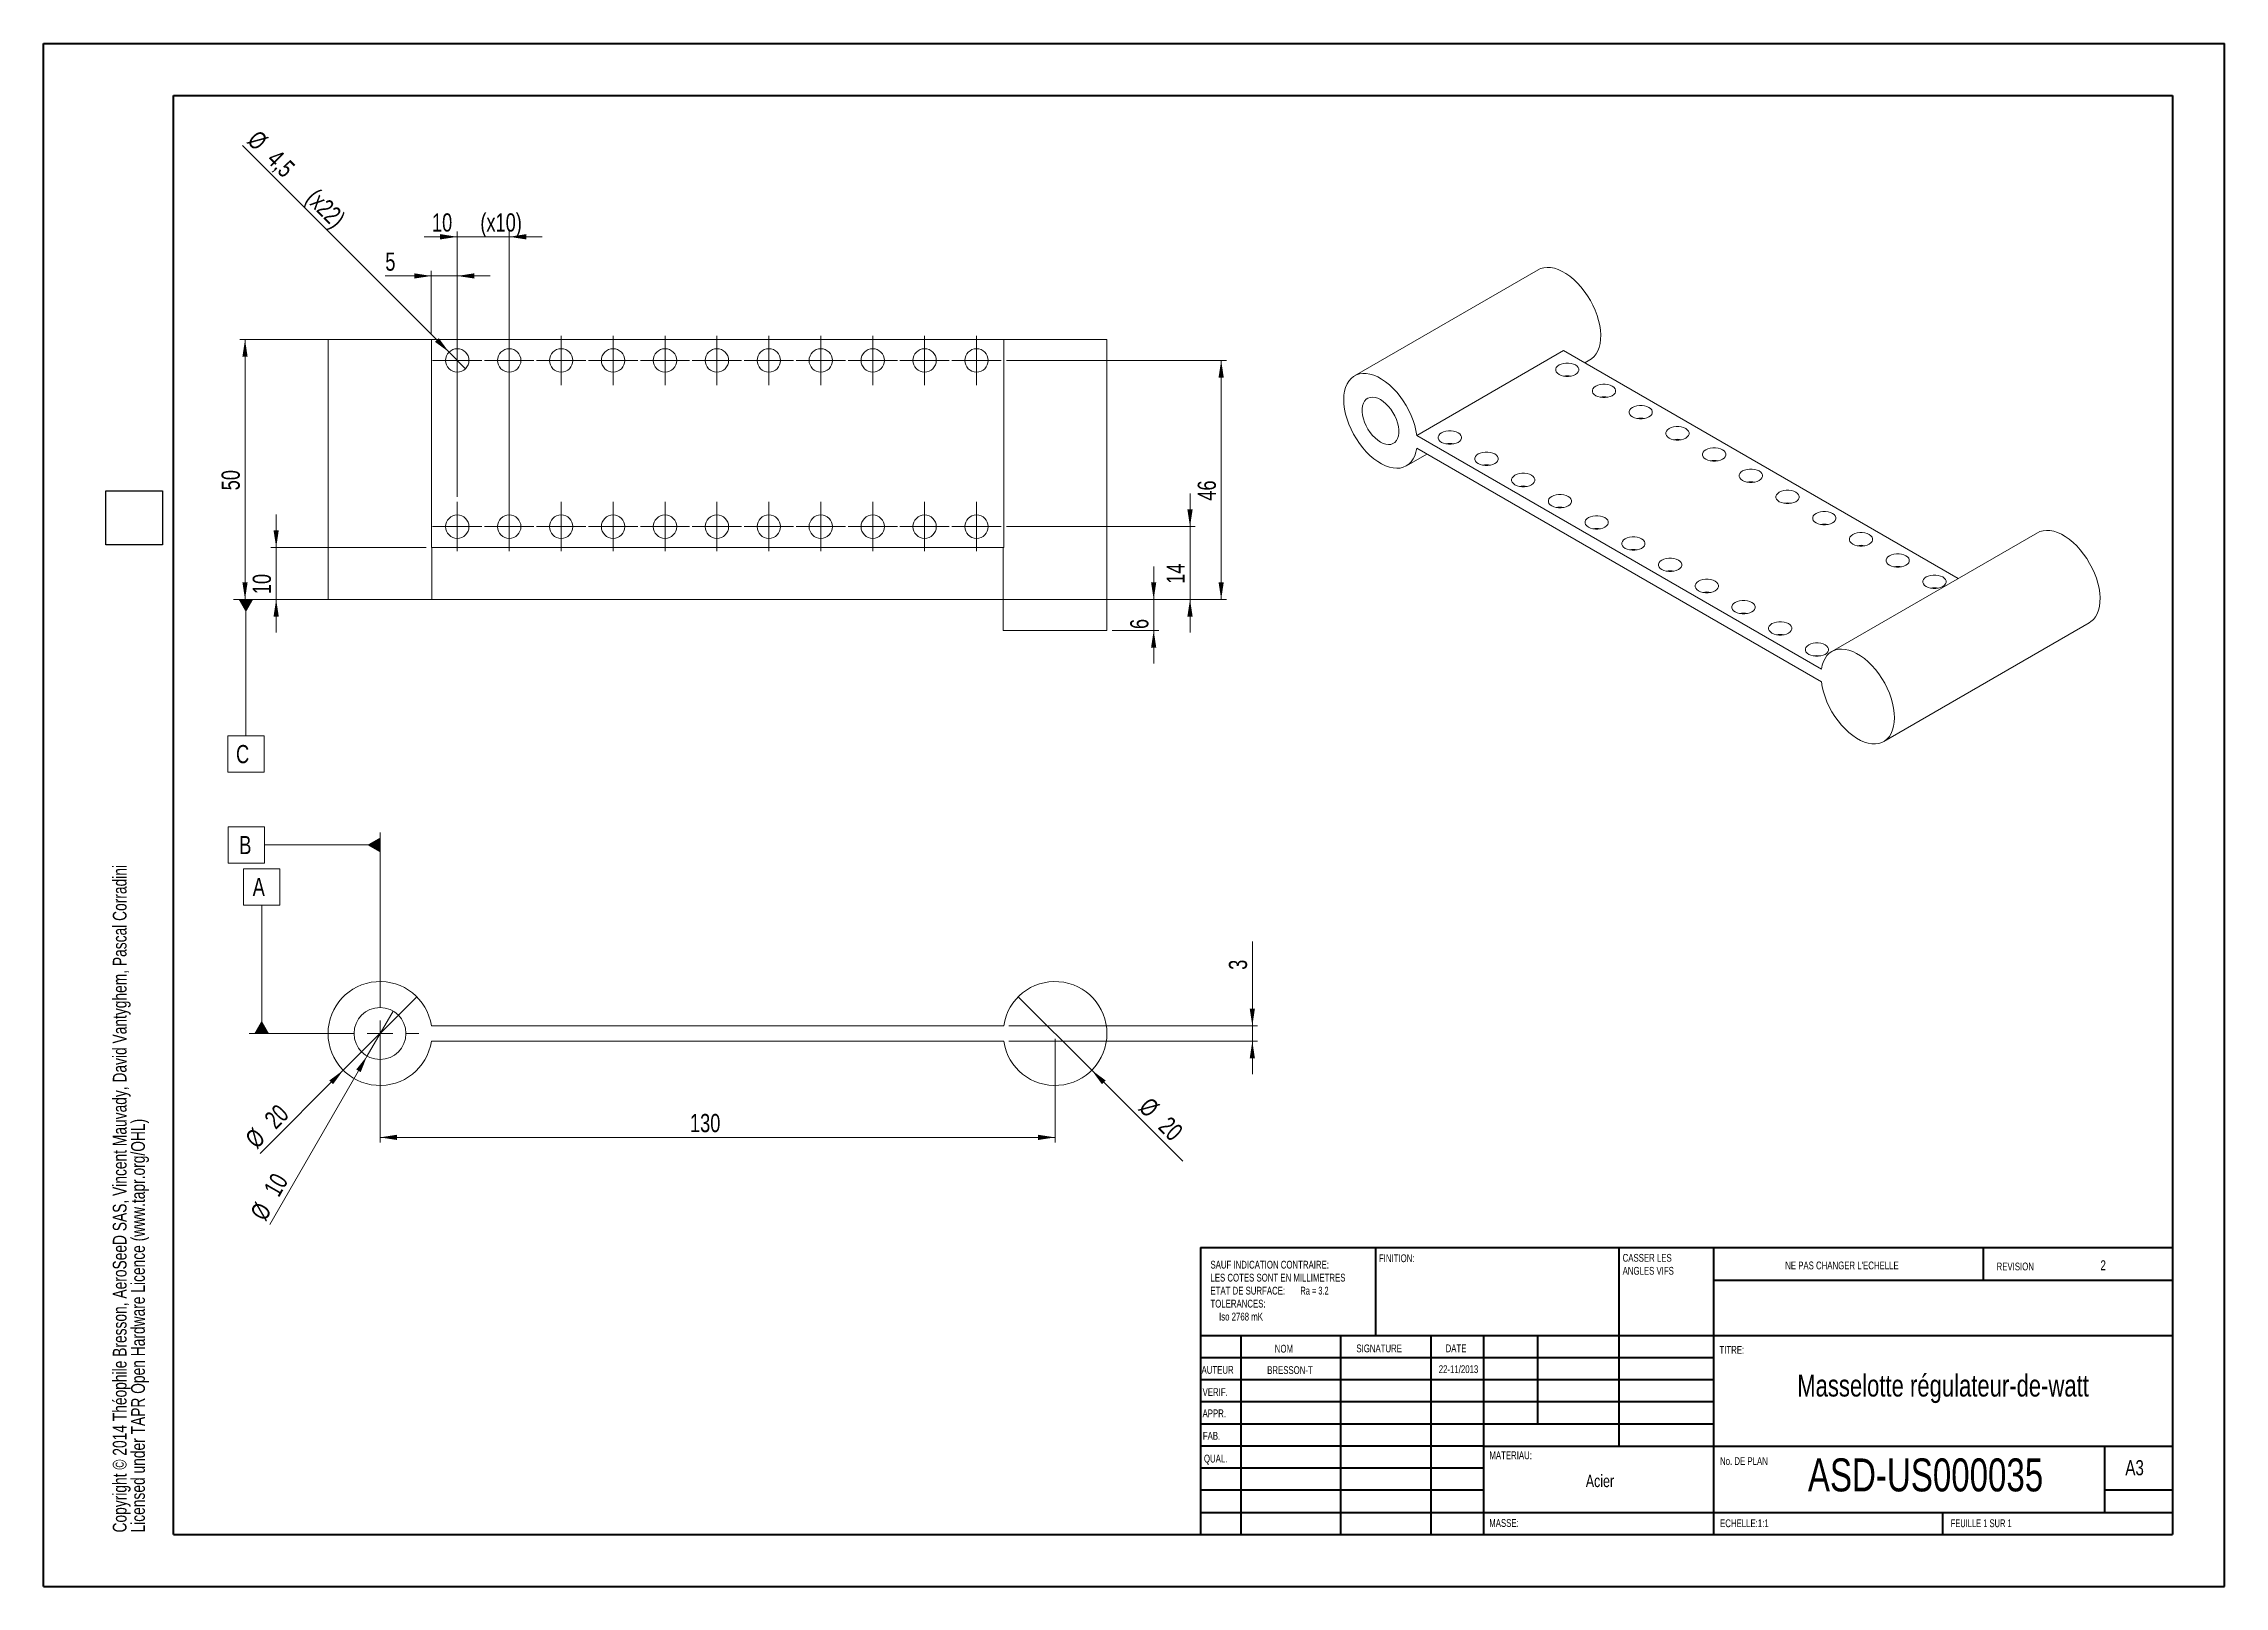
# Model space of a CAD drawing. Header units: millimetres. Extents: x 0 to 420, y 0 to 297.
import ezdxf

# ---------------------------------------------------------------- set-up
doc = ezdxf.new("R2010")
doc.units = ezdxf.units.MM
doc.styles.add('SLDTEXTSTYLE0', font='TXT', dxfattribs={"width": 0.75})
doc.styles.add('SLDTEXTSTYLE1', font='TXT', dxfattribs={"width": 0.7})
doc.styles.add('SLDTEXTSTYLE2', font='TXT', dxfattribs={"width": 0.6875})
doc.dimstyles.new('SLDDIMSTYLE0', dxfattribs={"dimtxt": 3.5, "dimasz": 3.302, "dimexe": 0, "dimexo": 0.0625, "dimgap": 0.875, "dimtad": 1, "dimrnd": 1e-09, "dimzin": 12, "dimdsep": 46, "dimtxsty": 'SLDTEXTSTYLE0', "dimsah": 1, "dimcen": 0.09, "dimadec": 0, "dimazin": 3, "dimtfac": 1, "dimtmove": 0, "dimatfit": 0, "dimfxl": 1, "dimfrac": 2, "dimtolj": 1, "dimtzin": 12, "dimarcsym": 0})
doc.dimstyles.new('SLDDIMSTYLE1', dxfattribs={"dimtxt": 3.5, "dimasz": 3.302, "dimexe": 0, "dimexo": 0.0625, "dimgap": 0.875, "dimtad": 1, "dimrnd": 1e-09, "dimzin": 12, "dimdsep": 46, "dimtxsty": 'SLDTEXTSTYLE0', "dimblk1": 'NONE', "dimsah": 1, "dimcen": 0, "dimadec": 0, "dimazin": 3, "dimtfac": 1, "dimtmove": 0, "dimatfit": 3, "dimldrblk": 'NONE', "dimfxl": 1, "dimfrac": 2, "dimtolj": 1, "dimtzin": 12, "dimarcsym": 0})
doc.dimstyles.new('SLDDIMSTYLE2', dxfattribs={"dimtxt": 3.5, "dimasz": 3.302, "dimexe": 0, "dimexo": 0.0625, "dimgap": 0.875, "dimtad": 1, "dimrnd": 1e-09, "dimzin": 12, "dimdsep": 46, "dimtxsty": 'SLDTEXTSTYLE0', "dimsah": 1, "dimcen": 0.09, "dimadec": 0, "dimazin": 3, "dimtfac": 1, "dimtofl": 0, "dimtmove": 0, "dimatfit": 3, "dimfxl": 1, "dimfrac": 2, "dimtolj": 1, "dimtzin": 12, "dimarcsym": 0})
doc.dimstyles.new('SLDDIMSTYLE3', dxfattribs={"dimtxt": 3.5, "dimasz": 3.302, "dimexe": 0, "dimexo": 0.0625, "dimgap": 0.875, "dimtad": 1, "dimrnd": 1e-09, "dimzin": 12, "dimdsep": 46, "dimtxsty": 'SLDTEXTSTYLE0', "dimblk1": 'NONE', "dimsah": 1, "dimcen": 0, "dimadec": 0, "dimazin": 3, "dimtfac": 1, "dimtmove": 0, "dimatfit": 3, "dimldrblk": 'NONE', "dimfxl": 1, "dimfrac": 2, "dimtolj": 1, "dimtzin": 12, "dimarcsym": 0})
doc.dimstyles.new('SLDDIMSTYLE4', dxfattribs={"dimtxt": 3.5, "dimasz": 3.302, "dimexe": 0, "dimexo": 0.0625, "dimgap": 0.875, "dimtad": 1, "dimrnd": 1e-09, "dimzin": 12, "dimdsep": 46, "dimtxsty": 'SLDTEXTSTYLE0', "dimblk1": 'NONE', "dimsah": 1, "dimcen": 0, "dimadec": 0, "dimazin": 3, "dimtfac": 1, "dimtmove": 0, "dimatfit": 3, "dimldrblk": 'NONE', "dimfxl": 1, "dimfrac": 2, "dimtolj": 1, "dimtzin": 12, "dimarcsym": 0})
picture_1 = doc.add_image_def('image1.bmp', size_in_pixel=(400, 420))

msp = doc.modelspace()

# ---------------------------------------------------------------- texts
at = {"color": 7, "linetype": 'Continuous', "lineweight": 0}
for s, insert, char_height, attachment_point, style in [('FINITION:', (257.25, 64.134), 1.5, 1, 'SLDTEXTSTYLE0'), ('2', (396.741, 62.99), 1.905, 2, 'SLDTEXTSTYLE0'), ("NE PAS CHANGER L'ECHELLE", (335.493, 62.748), 1.5, 1, 'SLDTEXTSTYLE0'), ('REVISION', (376.206, 62.55), 1.5, 1, 'SLDTEXTSTYLE0'), ('NOM', (237.201, 46.716), 1.5, 1, 'SLDTEXTSTYLE0'), ('SIGNATURE', (252.912, 46.777), 1.5, 1, 'SLDTEXTSTYLE0'), ('DATE', (270.094, 46.791), 1.5, 1, 'SLDTEXTSTYLE0'), ('TITRE:', (322.835, 46.493), 1.5, 1, 'SLDTEXTSTYLE0'), ('AUTEUR', (223.091, 42.644), 1.5, 1, 'SLDTEXTSTYLE0'), ('BRESSON-T', (240.114, 42.598), 1.4986, 2, 'SLDTEXTSTYLE0'), ('22-11/2013', (272.576, 42.774), 1.4986, 2, 'SLDTEXTSTYLE0'), ('VERIF.', (223.289, 38.369), 1.5, 1, 'SLDTEXTSTYLE0'), ('Masselotte régulateur-de-watt', (365.9, 40.991), 4.23333, 2, 'SLDTEXTSTYLE0'), ('APPR.', (223.281, 34.279), 1.5, 1, 'SLDTEXTSTYLE0'), ('FAB.', (223.334, 29.948), 1.5, 1, 'SLDTEXTSTYLE0'), ('QUAL.', (223.548, 25.564), 1.5, 1, 'SLDTEXTSTYLE0'), ('MATERIAU:', (278.525, 26.201), 1.5, 1, 'SLDTEXTSTYLE0'), ('Acier', (299.818, 21.7), 2.3813, 2, 'SLDTEXTSTYLE0'), ('No. DE PLAN', (322.953, 25.083), 1.5, 1, 'SLDTEXTSTYLE0'), ('ASD-US000035', (362.527, 24.847), 6.35, 2, 'SLDTEXTSTYLE0'), ('A3', (401, 24.515), 2.9104, 1, 'SLDTEXTSTYLE0'), ('MASSE:', (278.497, 13.164), 1.4986, 1, 'SLDTEXTSTYLE0'), ('ECHELLE:1:1', (322.953, 13.115), 1.5, 1, 'SLDTEXTSTYLE0'), ('FEUILLE 1 SUR 1', (367.357, 13.115), 1.5, 1, 'SLDTEXTSTYLE1')]:
    msp.add_mtext(s, dxfattribs=dict(at, insert=insert, char_height=char_height, attachment_point=attachment_point, style=style))

# ---------------------------------------------------------------- blocks, each defined once
blk = doc.blocks.new('SW_NOTE_0')
at = {"color": 0, "linetype": 'Continuous', "lineweight": 0, "char_height": 2.6458, "attachment_point": 1, "rotation": 90, "style": 'SLDTEXTSTYLE0'}
for s, insert in [('Copyright © 2014 Théophile Bresson, AeroSeeD SAS, Vincent Mauvady, David Vantyghem, Pascal Corradini', (-3.41, 0)), ('Licensed under TAPR Open Hardware Licence (www.tapr.org/OHL)', (0.12, 0))]:
    blk.add_mtext(s, dxfattribs=dict(at, insert=insert))
blk = doc.blocks.new('SW_NOTE_1')
at = {"color": 0, "linetype": 'Continuous', "lineweight": 0, "char_height": 1.5, "attachment_point": 1, "style": 'SLDTEXTSTYLE0'}
for s, insert in [('CASSER LES', (0, 1.93)), ('ANGLES VIFS', (0, -0.57))]:
    blk.add_mtext(s, dxfattribs=dict(at, insert=insert))
blk = doc.blocks.new('SW_NOTE_2')
at = {"color": 0, "linetype": 'Continuous', "lineweight": 0, "char_height": 1.5, "attachment_point": 1}
for s, insert, style in [('SAUF INDICATION CONTRAIRE:', (0, 1.93), 'SLDTEXTSTYLE0'), ('LES COTES SONT EN MILLIMETRES', (0, -0.57), 'SLDTEXTSTYLE0'), ('ETAT DE SURFACE:', (0, -3.07), 'SLDTEXTSTYLE0'), ('Ra = 3.2', (17.33, -3.07), 'SLDTEXTSTYLE2'), ('TOLERANCES:', (0, -5.57), 'SLDTEXTSTYLE0'), ('Iso 2768 mK', (1.66, -8.07), 'SLDTEXTSTYLE0')]:
    blk.add_mtext(s, dxfattribs=dict(at, insert=insert, style=style))
blk = doc.blocks.new('*D4')
at = {"color": 7, "linetype": 'Continuous', "lineweight": 0}
for p, q in [((74.75, 252.49), (65.89, 252.49)), ((74.75, 241.23), (74.75, 253.49)), ((74.75, 252.49), (79.75, 252.49)), ((79.75, 209.98), (79.75, 253.49)), ((79.75, 252.49), (86.1, 252.49))]:
    blk.add_line(p, q, dxfattribs=at)
for points in [[(74.75, 252.49), (71.45, 253), (71.45, 251.99)], [(79.75, 252.49), (83.05, 251.99), (83.05, 253)]]:
    blk.add_solid(points, dxfattribs=at)
at = {"color": 7, "linetype": 'Continuous', "lineweight": 0, "insert": (65.89, 257, 0.1), "char_height": 3.5, "attachment_point": 1, "style": 'SLDTEXTSTYLE0'}
blk.add_mtext('5', dxfattribs=at)
blk = doc.blocks.new('*D5')
at = {"color": 7, "linetype": 'Continuous', "lineweight": 0}
for p, q in [((79.75, 241.98), (79.75, 261.03)), ((89.75, 205.23), (89.75, 261.03)), ((79.75, 260.03), (73.4, 260.03)), ((79.75, 260.03), (89.75, 260.03)), ((89.75, 260.03), (96.1, 260.03))]:
    blk.add_line(p, q, dxfattribs=at)
for points in [[(79.75, 260.03), (76.45, 260.54), (76.45, 259.52)], [(89.75, 260.03), (93.05, 259.52), (93.05, 260.54)]]:
    blk.add_solid(points, dxfattribs=at)
at = {"color": 7, "linetype": 'Continuous', "lineweight": 0, "char_height": 3.5, "attachment_point": 1, "style": 'SLDTEXTSTYLE0'}
for s, insert in [('(x10)', (84.19, 264.54, 0.1)), ('10', (74.87, 264.54, 0.1))]:
    blk.add_mtext(s, dxfattribs=dict(at, insert=insert))
blk = doc.blocks.new('*D7')
at = {"color": 7, "linetype": 'Continuous', "lineweight": 0}
for q in [(38.36, 277.62), (81.34, 234.64)]:
    blk.add_line((78.16, 237.82), q, dxfattribs=at)
blk.add_solid([(78.16, 237.82), (76.19, 240.51), (75.47, 239.79)], dxfattribs=at)
at = {"color": 7, "linetype": 'Continuous', "lineweight": 0, "char_height": 3.5, "attachment_point": 1, "rotation": 315, "style": 'SLDTEXTSTYLE0'}
for s, insert in [('%%c', (41.55, 280.8, 0.1)), ('4,5', (45.32, 277.11, 0.1)), ('(x22)', (52.83, 269.6, 0.1))]:
    blk.add_mtext(s, dxfattribs=dict(at, insert=insert))
blk = doc.blocks.new('_NONE')
blk = doc.blocks.new('*D8')
at = {"color": 7, "linetype": 'Continuous', "lineweight": 0}
for p, q in [((58.87, 240.23), (37.87, 240.23)), ((38.87, 190.23), (38.87, 240.23)), ((53.87, 190.23), (37.87, 190.23))]:
    blk.add_line(p, q, dxfattribs=at)
for points in [[(38.87, 240.23), (38.36, 236.92), (39.37, 236.92)], [(38.87, 190.23), (39.37, 193.53), (38.36, 193.53)]]:
    blk.add_solid(points, dxfattribs=at)
at = {"color": 7, "linetype": 'Continuous', "lineweight": 0, "insert": (34.35, 211.22, 0.1), "char_height": 3.5, "attachment_point": 1, "rotation": 90, "style": 'SLDTEXTSTYLE0'}
blk.add_mtext('50', dxfattribs=at)
blk = doc.blocks.new('*D9')
at = {"color": 7, "linetype": 'Continuous', "lineweight": 0}
for p, q in [((44.87, 200.23), (44.87, 206.58)), ((73.75, 200.23), (43.87, 200.23)), ((44.87, 190.23), (44.87, 200.23)), ((53.87, 190.23), (43.87, 190.23)), ((44.87, 190.23), (44.87, 183.88))]:
    blk.add_line(p, q, dxfattribs=at)
for points in [[(44.87, 200.23), (45.37, 203.53), (44.36, 203.53)], [(44.87, 190.23), (44.36, 186.92), (45.37, 186.92)]]:
    blk.add_solid(points, dxfattribs=at)
at = {"color": 7, "linetype": 'Continuous', "lineweight": 0, "insert": (40.35, 191.22, 0.1), "char_height": 3.5, "attachment_point": 1, "rotation": 90, "style": 'SLDTEXTSTYLE0'}
blk.add_mtext('10', dxfattribs=at)
blk = doc.blocks.new('*D10')
at = {"color": 7, "linetype": 'Continuous', "lineweight": 0}
for p, q in [((213.87, 190.23), (213.87, 196.58)), ((70.87, 190.23), (214.87, 190.23)), ((213.87, 190.23), (213.87, 184.23)), ((205.87, 184.23), (214.87, 184.23)), ((213.87, 184.23), (213.87, 177.88))]:
    blk.add_line(p, q, dxfattribs=at)
for points in [[(213.87, 190.23), (214.37, 193.53), (213.36, 193.53)], [(213.87, 184.23), (213.36, 180.92), (214.37, 180.92)]]:
    blk.add_solid(points, dxfattribs=at)
at = {"color": 7, "linetype": 'Continuous', "lineweight": 0, "insert": (209.35, 184.51, 0.1), "char_height": 3.5, "attachment_point": 1, "rotation": 90, "style": 'SLDTEXTSTYLE0'}
blk.add_mtext('6', dxfattribs=at)
blk = doc.blocks.new('*D11')
at = {"color": 7, "linetype": 'Continuous', "lineweight": 0}
for p, q in [((220.87, 204.23), (220.87, 210.58)), ((185.5, 204.23), (221.87, 204.23)), ((220.87, 190.23), (220.87, 204.23)), ((75.87, 190.23), (221.87, 190.23)), ((220.87, 190.23), (220.87, 183.88))]:
    blk.add_line(p, q, dxfattribs=at)
for points in [[(220.87, 204.23), (221.37, 207.53), (220.36, 207.53)], [(220.87, 190.23), (220.36, 186.92), (221.37, 186.92)]]:
    blk.add_solid(points, dxfattribs=at)
at = {"color": 7, "linetype": 'Continuous', "lineweight": 0, "insert": (216.35, 193.22, 0.1), "char_height": 3.5, "attachment_point": 1, "rotation": 90, "style": 'SLDTEXTSTYLE0'}
blk.add_mtext('14', dxfattribs=at)
blk = doc.blocks.new('*D12')
at = {"color": 7, "linetype": 'Continuous', "lineweight": 0}
for p, q in [((185.5, 236.23), (227.87, 236.23)), ((226.87, 190.23), (226.87, 236.23)), ((75.87, 190.23), (227.87, 190.23))]:
    blk.add_line(p, q, dxfattribs=at)
for points in [[(226.87, 236.23), (226.36, 232.92), (227.37, 232.92)], [(226.87, 190.23), (227.37, 193.53), (226.36, 193.53)]]:
    blk.add_solid(points, dxfattribs=at)
at = {"color": 7, "linetype": 'Continuous', "lineweight": 0, "insert": (222.35, 209.22, 0.1), "char_height": 3.5, "attachment_point": 1, "rotation": 90, "style": 'SLDTEXTSTYLE0'}
blk.add_mtext('46', dxfattribs=at)
blk = doc.blocks.new('SW_CENTERMARKSYMBOL_0')
at = {"color": 0, "linetype": 'Continuous', "lineweight": 0}
for p, q in [((0, 2.5), (0, 4.75)), ((-2.5, 0), (-4.75, 0)), ((0, 0), (-2.5, 0)), ((0, 0), (0, 2.5)), ((0, 0), (0, -2.5)), ((0, 0), (2.5, 0)), ((2.5, 0), (4.75, 0)), ((0, -2.5), (0, -4.75))]:
    blk.add_line(p, q, dxfattribs=at)
blk = doc.blocks.new('SW_CENTERMARKSYMBOL_1')
at = {"color": 0, "linetype": 'Continuous', "lineweight": 0}
for p, q in [((0, 2.5), (0, 4.75)), ((-2.5, 0), (-4.75, 0)), ((0, 0), (-2.5, 0)), ((0, 0), (0, 2.5)), ((0, 0), (0, -2.5)), ((0, 0), (2.5, 0)), ((2.5, 0), (4.75, 0)), ((0, -2.5), (0, -4.75))]:
    blk.add_line(p, q, dxfattribs=at)
blk = doc.blocks.new('SW_CENTERMARKSYMBOL_2')
at = {"color": 0, "linetype": 'Continuous', "lineweight": 0}
for p, q in [((0, 2.5), (0, 4.75)), ((-2.5, 0), (-4.75, 0)), ((0, 0), (-2.5, 0)), ((0, 0), (0, 2.5)), ((0, 0), (0, -2.5)), ((0, 0), (2.5, 0)), ((2.5, 0), (4.75, 0)), ((0, -2.5), (0, -4.75))]:
    blk.add_line(p, q, dxfattribs=at)
blk = doc.blocks.new('SW_CENTERMARKSYMBOL_3')
at = {"color": 0, "linetype": 'Continuous', "lineweight": 0}
for p, q in [((0, 2.5), (0, 4.75)), ((-2.5, 0), (-4.75, 0)), ((0, 0), (-2.5, 0)), ((0, 0), (0, 2.5)), ((0, 0), (0, -2.5)), ((0, 0), (2.5, 0)), ((2.5, 0), (4.75, 0)), ((0, -2.5), (0, -4.75))]:
    blk.add_line(p, q, dxfattribs=at)
blk = doc.blocks.new('SW_CENTERMARKSYMBOL_4')
at = {"color": 0, "linetype": 'Continuous', "lineweight": 0}
for p, q in [((0, 2.5), (0, 4.75)), ((-2.5, 0), (-4.75, 0)), ((0, 0), (-2.5, 0)), ((0, 0), (0, 2.5)), ((0, 0), (0, -2.5)), ((0, 0), (2.5, 0)), ((2.5, 0), (4.75, 0)), ((0, -2.5), (0, -4.75))]:
    blk.add_line(p, q, dxfattribs=at)
blk = doc.blocks.new('SW_CENTERMARKSYMBOL_5')
at = {"color": 0, "linetype": 'Continuous', "lineweight": 0}
for p, q in [((0, 2.5), (0, 4.75)), ((-2.5, 0), (-4.75, 0)), ((0, 0), (-2.5, 0)), ((0, 0), (0, 2.5)), ((0, 0), (0, -2.5)), ((0, 0), (2.5, 0)), ((2.5, 0), (4.75, 0)), ((0, -2.5), (0, -4.75))]:
    blk.add_line(p, q, dxfattribs=at)
blk = doc.blocks.new('SW_CENTERMARKSYMBOL_6')
at = {"color": 0, "linetype": 'Continuous', "lineweight": 0}
for p, q in [((0, 2.5), (0, 4.75)), ((-2.5, 0), (-4.75, 0)), ((0, 0), (-2.5, 0)), ((0, 0), (0, 2.5)), ((0, 0), (0, -2.5)), ((0, 0), (2.5, 0)), ((2.5, 0), (4.75, 0)), ((0, -2.5), (0, -4.75))]:
    blk.add_line(p, q, dxfattribs=at)
blk = doc.blocks.new('SW_CENTERMARKSYMBOL_7')
at = {"color": 0, "linetype": 'Continuous', "lineweight": 0}
for p, q in [((0, 2.5), (0, 4.75)), ((-2.5, 0), (-4.75, 0)), ((0, 0), (-2.5, 0)), ((0, 0), (0, 2.5)), ((0, 0), (0, -2.5)), ((0, 0), (2.5, 0)), ((2.5, 0), (4.75, 0)), ((0, -2.5), (0, -4.75))]:
    blk.add_line(p, q, dxfattribs=at)
blk = doc.blocks.new('SW_CENTERMARKSYMBOL_8')
at = {"color": 0, "linetype": 'Continuous', "lineweight": 0}
for p, q in [((0, 2.5), (0, 4.75)), ((-2.5, 0), (-4.75, 0)), ((0, 0), (-2.5, 0)), ((0, 0), (0, 2.5)), ((0, 0), (0, -2.5)), ((0, 0), (2.5, 0)), ((2.5, 0), (4.75, 0)), ((0, -2.5), (0, -4.75))]:
    blk.add_line(p, q, dxfattribs=at)
blk = doc.blocks.new('SW_CENTERMARKSYMBOL_9')
at = {"color": 0, "linetype": 'Continuous', "lineweight": 0}
for p, q in [((0, 2.5), (0, 4.75)), ((-2.5, 0), (-4.75, 0)), ((0, 0), (-2.5, 0)), ((0, 0), (0, 2.5)), ((0, 0), (0, -2.5)), ((0, 0), (2.5, 0)), ((2.5, 0), (4.75, 0)), ((0, -2.5), (0, -4.75))]:
    blk.add_line(p, q, dxfattribs=at)
blk = doc.blocks.new('SW_CENTERMARKSYMBOL_10')
at = {"color": 0, "linetype": 'Continuous', "lineweight": 0}
for p, q in [((0, 2.5), (0, 4.75)), ((-2.5, 0), (-4.75, 0)), ((0, 0), (-2.5, 0)), ((0, 0), (0, 2.5)), ((0, 0), (0, -2.5)), ((0, 0), (2.5, 0)), ((2.5, 0), (4.75, 0)), ((0, -2.5), (0, -4.75))]:
    blk.add_line(p, q, dxfattribs=at)
blk = doc.blocks.new('SW_CENTERMARKSYMBOL_11')
at = {"color": 0, "linetype": 'Continuous', "lineweight": 0}
for p, q in [((0, 2.5), (0, 4.75)), ((-2.5, 0), (-4.75, 0)), ((0, 0), (-2.5, 0)), ((0, 0), (0, 2.5)), ((0, 0), (0, -2.5)), ((0, 0), (2.5, 0)), ((2.5, 0), (4.75, 0)), ((0, -2.5), (0, -4.75))]:
    blk.add_line(p, q, dxfattribs=at)
blk = doc.blocks.new('SW_CENTERMARKSYMBOL_12')
at = {"color": 0, "linetype": 'Continuous', "lineweight": 0}
for p, q in [((0, 2.5), (0, 4.75)), ((-2.5, 0), (-4.75, 0)), ((0, 0), (-2.5, 0)), ((0, 0), (0, 2.5)), ((0, 0), (0, -2.5)), ((0, 0), (2.5, 0)), ((2.5, 0), (4.75, 0)), ((0, -2.5), (0, -4.75))]:
    blk.add_line(p, q, dxfattribs=at)
blk = doc.blocks.new('SW_CENTERMARKSYMBOL_13')
at = {"color": 0, "linetype": 'Continuous', "lineweight": 0}
for p, q in [((0, 2.5), (0, 4.75)), ((-2.5, 0), (-4.75, 0)), ((0, 0), (-2.5, 0)), ((0, 0), (0, 2.5)), ((0, 0), (0, -2.5)), ((0, 0), (2.5, 0)), ((2.5, 0), (4.75, 0)), ((0, -2.5), (0, -4.75))]:
    blk.add_line(p, q, dxfattribs=at)
blk = doc.blocks.new('SW_CENTERMARKSYMBOL_14')
at = {"color": 0, "linetype": 'Continuous', "lineweight": 0}
for p, q in [((0, 2.5), (0, 4.75)), ((-2.5, 0), (-4.75, 0)), ((0, 0), (-2.5, 0)), ((0, 0), (0, 2.5)), ((0, 0), (0, -2.5)), ((0, 0), (2.5, 0)), ((2.5, 0), (4.75, 0)), ((0, -2.5), (0, -4.75))]:
    blk.add_line(p, q, dxfattribs=at)
blk = doc.blocks.new('SW_CENTERMARKSYMBOL_15')
at = {"color": 0, "linetype": 'Continuous', "lineweight": 0}
for p, q in [((0, 2.5), (0, 4.75)), ((-2.5, 0), (-4.75, 0)), ((0, 0), (-2.5, 0)), ((0, 0), (0, 2.5)), ((0, 0), (0, -2.5)), ((0, 0), (2.5, 0)), ((2.5, 0), (4.75, 0)), ((0, -2.5), (0, -4.75))]:
    blk.add_line(p, q, dxfattribs=at)
blk = doc.blocks.new('SW_CENTERMARKSYMBOL_16')
at = {"color": 0, "linetype": 'Continuous', "lineweight": 0}
for p, q in [((0, 2.5), (0, 4.75)), ((-2.5, 0), (-4.75, 0)), ((0, 0), (-2.5, 0)), ((0, 0), (0, 2.5)), ((0, 0), (0, -2.5)), ((0, 0), (2.5, 0)), ((2.5, 0), (4.75, 0)), ((0, -2.5), (0, -4.75))]:
    blk.add_line(p, q, dxfattribs=at)
blk = doc.blocks.new('SW_CENTERMARKSYMBOL_17')
at = {"color": 0, "linetype": 'Continuous', "lineweight": 0}
for p, q in [((0, 2.5), (0, 4.75)), ((-2.5, 0), (-4.75, 0)), ((0, 0), (-2.5, 0)), ((0, 0), (0, 2.5)), ((0, 0), (0, -2.5)), ((0, 0), (2.5, 0)), ((2.5, 0), (4.75, 0)), ((0, -2.5), (0, -4.75))]:
    blk.add_line(p, q, dxfattribs=at)
blk = doc.blocks.new('SW_CENTERMARKSYMBOL_18')
at = {"color": 0, "linetype": 'Continuous', "lineweight": 0}
for p, q in [((0, 2.5), (0, 4.75)), ((-2.5, 0), (-4.75, 0)), ((0, 0), (-2.5, 0)), ((0, 0), (0, 2.5)), ((0, 0), (0, -2.5)), ((0, 0), (2.5, 0)), ((2.5, 0), (4.75, 0)), ((0, -2.5), (0, -4.75))]:
    blk.add_line(p, q, dxfattribs=at)
blk = doc.blocks.new('SW_CENTERMARKSYMBOL_19')
at = {"color": 0, "linetype": 'Continuous', "lineweight": 0}
for p, q in [((0, 2.5), (0, 4.75)), ((-2.5, 0), (-4.75, 0)), ((0, 0), (-2.5, 0)), ((0, 0), (0, 2.5)), ((0, 0), (0, -2.5)), ((0, 0), (2.5, 0)), ((2.5, 0), (4.75, 0)), ((0, -2.5), (0, -4.75))]:
    blk.add_line(p, q, dxfattribs=at)
blk = doc.blocks.new('SW_CENTERMARKSYMBOL_20')
at = {"color": 0, "linetype": 'Continuous', "lineweight": 0}
for p, q in [((0, 2.5), (0, 4.75)), ((-2.5, 0), (-4.75, 0)), ((0, 0), (-2.5, 0)), ((0, 0), (0, 2.5)), ((0, 0), (0, -2.5)), ((0, 0), (2.5, 0)), ((2.5, 0), (4.75, 0)), ((0, -2.5), (0, -4.75))]:
    blk.add_line(p, q, dxfattribs=at)
blk = doc.blocks.new('SW_CENTERMARKSYMBOL_21')
at = {"color": 0, "linetype": 'Continuous', "lineweight": 0}
for p, q in [((0, 2.5), (0, 4.75)), ((-2.5, 0), (-4.75, 0)), ((0, 0), (-2.5, 0)), ((0, 0), (0, 2.5)), ((0, 0), (0, -2.5)), ((0, 0), (2.5, 0)), ((2.5, 0), (4.75, 0)), ((0, -2.5), (0, -4.75))]:
    blk.add_line(p, q, dxfattribs=at)
blk = doc.blocks.new('SW_DATUMTAG_0')
at = {"color": 0, "linetype": 'Continuous', "lineweight": 0}
for p, q in [((17.73, 32.55), (-0.5, 32.55)), ((1.9, 32.55), (1.9, 6.28)), ((-1.6, -0.72), (-1.6, 6.28)), ((-1.6, 6.28), (5.4, 6.28)), ((5.4, 6.28), (5.4, -0.72)), ((5.4, -0.72), (-1.6, -0.72))]:
    blk.add_line(p, q, dxfattribs=at)
blk.add_solid([(3.3, 32.55), (0.5, 32.55), (1.9, 30.1)], dxfattribs=at)
at = {"color": 0, "linetype": 'Continuous', "lineweight": 0, "insert": (0, 4.51), "char_height": 3.5, "attachment_point": 1, "style": 'SLDTEXTSTYLE0'}
blk.add_mtext('C', dxfattribs=at)
blk = doc.blocks.new('*D36')
at = {"color": 7, "linetype": 'Continuous', "lineweight": 0}
for q in [(71.94, 113.72), (41.8, 83.58)]:
    blk.add_line((57.79, 99.58), q, dxfattribs=at)
blk.add_solid([(57.79, 99.58), (55.1, 97.6), (55.82, 96.88)], dxfattribs=at)
at = {"color": 7, "linetype": 'Continuous', "lineweight": 0, "char_height": 3.5, "attachment_point": 1, "rotation": 45, "style": 'SLDTEXTSTYLE0'}
for s, insert in [('20', (42.31, 90.53, 3.1)), ('%%c', (38.62, 86.76, 3.1))]:
    blk.add_mtext(s, dxfattribs=dict(at, insert=insert))
blk = doc.blocks.new('*D37')
at = {"color": 7, "linetype": 'Continuous', "lineweight": 0}
for q in [(67.37, 110.98), (43.62, 69.85)]:
    blk.add_line((62.37, 102.32), q, dxfattribs=at)
blk.add_solid([(62.37, 102.32), (60.28, 99.71), (61.15, 99.21)], dxfattribs=at)
at = {"color": 7, "linetype": 'Continuous', "lineweight": 0, "char_height": 3.5, "attachment_point": 1, "rotation": 60, "style": 'SLDTEXTSTYLE0'}
for s, insert in [('10', (42.31, 76.7, 3.1)), ('%%c', (39.72, 72.1, 3.1))]:
    blk.add_mtext(s, dxfattribs=dict(at, insert=insert))
blk = doc.blocks.new('*D38')
at = {"color": 7, "linetype": 'Continuous', "lineweight": 0}
for q in [(187.79, 113.72), (219.47, 82.05)]:
    blk.add_line((201.94, 99.58), q, dxfattribs=at)
blk.add_solid([(201.94, 99.58), (203.91, 96.88), (204.63, 97.6)], dxfattribs=at)
at = {"color": 7, "linetype": 'Continuous', "lineweight": 0, "char_height": 3.5, "attachment_point": 1, "rotation": 315, "style": 'SLDTEXTSTYLE0'}
for s, insert in [('%%c', (213.25, 94.63, 3.1)), ('20', (217.02, 90.93, 3.1))]:
    blk.add_mtext(s, dxfattribs=dict(at, insert=insert))
blk = doc.blocks.new('*D39')
at = {"color": 7, "linetype": 'Continuous', "lineweight": 0}
for p, q in [((232.87, 108.15), (232.87, 124.34)), ((185.98, 108.15), (233.87, 108.15)), ((185.98, 105.15), (233.87, 105.15)), ((232.87, 108.15), (232.87, 105.15)), ((232.87, 105.15), (232.87, 98.8))]:
    blk.add_line(p, q, dxfattribs=at)
for points in [[(232.87, 108.15), (233.37, 111.45), (232.36, 111.45)], [(232.87, 105.15), (232.36, 101.85), (233.37, 101.85)]]:
    blk.add_solid(points, dxfattribs=at)
at = {"color": 7, "linetype": 'Continuous', "lineweight": 0, "insert": (228.35, 118.91, 3.1), "char_height": 3.5, "attachment_point": 1, "rotation": 90, "style": 'SLDTEXTSTYLE0'}
blk.add_mtext('3', dxfattribs=at)
blk = doc.blocks.new('*D40')
at = {"color": 7, "linetype": 'Continuous', "lineweight": 0}
for p, q in [((64.87, 105.65), (64.87, 85.65)), ((194.87, 105.65), (194.87, 85.65)), ((194.87, 86.65), (64.87, 86.65))]:
    blk.add_line(p, q, dxfattribs=at)
for points in [[(64.87, 86.65), (68.17, 86.14), (68.17, 87.16)], [(194.87, 86.65), (191.56, 87.16), (191.56, 86.14)]]:
    blk.add_solid(points, dxfattribs=at)
at = {"color": 7, "linetype": 'Continuous', "lineweight": 0, "insert": (124.56, 91.16, 3.1), "char_height": 3.5, "attachment_point": 1, "style": 'SLDTEXTSTYLE0'}
blk.add_mtext('130', dxfattribs=at)
blk = doc.blocks.new('SW_CENTERMARKSYMBOL_22')
at = {"color": 0, "linetype": 'Continuous', "lineweight": 0}
for p, q in [((0, 5), (0, 7.5)), ((-5, 0), (-7.5, 0)), ((0, 0), (-2.5, 0)), ((0, 0), (0, 2.5)), ((0, 0), (0, -2.5)), ((0, 0), (2.5, 0)), ((5, 0), (7.5, 0)), ((0, -5), (0, -7.5))]:
    blk.add_line(p, q, dxfattribs=at)
blk = doc.blocks.new('SW_DATUMTAG_1')
at = {"color": 0, "linetype": 'Continuous', "lineweight": 0}
for p, q in [((-1.77, -0.72), (-1.77, 6.28)), ((-1.77, 6.28), (5.23, 6.28)), ((5.23, 6.28), (5.23, -0.72)), ((5.23, -0.72), (-1.77, -0.72)), ((1.73, -25.45), (1.73, -0.72)), ((17.02, -25.45), (-0.67, -25.45))]:
    blk.add_line(p, q, dxfattribs=at)
blk.add_solid([(3.13, -25.45), (0.33, -25.45), (1.73, -23)], dxfattribs=at)
at = {"color": 0, "linetype": 'Continuous', "lineweight": 0, "insert": (0, 4.51, 3), "char_height": 3.5, "attachment_point": 1, "style": 'SLDTEXTSTYLE0'}
blk.add_mtext('A', dxfattribs=at)
blk = doc.blocks.new('SW_DATUMTAG_2')
at = {"color": 0, "linetype": 'Continuous', "lineweight": 0}
for p, q in [((-2.16, -0.72), (-2.16, 6.28)), ((-2.16, 6.28), (4.84, 6.28)), ((4.84, 6.28), (4.84, -0.72)), ((27.11, -26.02), (27.11, 5.18)), ((27.11, 2.78), (4.84, 2.78)), ((4.84, -0.72), (-2.16, -0.72))]:
    blk.add_line(p, q, dxfattribs=at)
blk.add_solid([(27.11, 1.38), (27.11, 4.18), (24.66, 2.78)], dxfattribs=at)
at = {"color": 0, "linetype": 'Continuous', "lineweight": 0, "insert": (0, 4.51, 3), "char_height": 3.5, "attachment_point": 1, "style": 'SLDTEXTSTYLE0'}
blk.add_mtext('B', dxfattribs=at)

# ---------------------------------------------------------------- dimensions: what is measured, and where the dimension line sits
at = {"color": 7, "linetype": 'Continuous', "lineweight": 0}
dim = msp.add_diameter_dim_2p(p1=(81.344, 234.636), p2=(78.162, 237.818), text='<> (x22)', dimstyle='SLDDIMSTYLE1', dxfattribs=at)
dim.commit()
dim.dimension.update_dxf_attribs({"geometry": '*D7', "text_midpoint": (47.753, 268.227), "dimtype": 163})
dim = msp.add_linear_dim(base=(89.753, 260.033), p1=(79.753, 240.977), p2=(89.753, 204.227), text='<> (x10)', dimstyle='SLDDIMSTYLE0', dxfattribs=at)
dim.commit()
dim.dimension.update_dxf_attribs({"geometry": '*D5', "text_midpoint": (84.948, 260.033), "dimtype": 160})
for base, p1, p2, dimstyle, picture, middle in [((79.753, 252.493), (74.753, 240.227), (79.753, 208.977), 'SLDDIMSTYLE0', '*D4', (68.606, 252.493)), ((64.866, 86.65), (194.866, 106.65), (64.866, 106.65), 'SLDDIMSTYLE2', '*D40', (129.866, 86.65))]:
    dim = msp.add_linear_dim(base=base, p1=p1, p2=p2, dimstyle=dimstyle, dxfattribs=at)
    dim.commit()
    dim.dimension.update_dxf_attribs({"geometry": picture, "text_midpoint": middle, "dimtype": 160})
for base, p1, p2, dimstyle, picture, middle in [((38.866, 240.227), (54.866, 190.227), (59.866, 240.227), 'SLDDIMSTYLE2', '*D8', (38.866, 215.227)), ((226.866, 236.227), (74.866, 190.227), (184.503, 236.227), 'SLDDIMSTYLE2', '*D12', (226.866, 213.227)), ((220.866, 204.227), (74.866, 190.227), (184.503, 204.227), 'SLDDIMSTYLE0', '*D11', (220.866, 197.227)), ((44.866, 200.227), (54.866, 190.227), (74.753, 200.227), 'SLDDIMSTYLE0', '*D9', (44.866, 195.227)), ((213.866, 184.227), (69.866, 190.227), (204.866, 184.227), 'SLDDIMSTYLE0', '*D10', (213.866, 187.227)), ((232.866, 105.15), (184.979, 108.15), (184.979, 105.15), 'SLDDIMSTYLE0', '*D39', (232.866, 121.624))]:
    dim = msp.add_linear_dim(base=base, p1=p1, p2=p2, angle=90, dimstyle=dimstyle, dxfattribs=at)
    dim.commit()
    dim.dimension.update_dxf_attribs({"geometry": picture, "text_midpoint": middle, "dimtype": 160})
for p1, p2, dimstyle, picture, middle in [((71.937, 113.721), (57.795, 99.579), 'SLDDIMSTYLE3', '*D36', (46.391, 88.174)), ((187.795, 113.721), (201.937, 99.579), 'SLDDIMSTYLE3', '*D38', (214.866, 86.65)), ((67.366, 110.98), (62.366, 102.319), 'SLDDIMSTYLE4', '*D37', (46.891, 75.516))]:
    dim = msp.add_diameter_dim_2p(p1=p1, p2=p2, dimstyle=dimstyle, dxfattribs=at)
    dim.commit()
    dim.dimension.update_dxf_attribs({"geometry": picture, "text_midpoint": middle, "dimtype": 163})

# ---------------------------------------------------------------- linework, layer by layer
at = {"color": 7, "linetype": 'Continuous', "lineweight": 40}
for p, q in [((0.079, 0.215), (0.079, 297.215)), ((0.079, 297.215), (420.079, 297.215)), ((420.079, 0.215), (420.079, 297.215)), ((25.079, 10.215), (25.079, 287.215)), ((25.079, 287.215), (410.079, 287.215)), ((410.079, 287.215), (410.079, 10.215)), ((222.879, 65.465), (410.079, 65.465)), ((222.879, 65.465), (222.879, 10.215)), ((256.679, 48.465), (256.679, 65.465)), ((303.479, 65.465), (303.479, 27.215)), ((321.679, 65.465), (321.679, 10.215)), ((373.679, 59.09), (373.679, 65.465)), ((410.079, 59.09), (321.679, 59.09)), ((410.079, 48.465), (222.879, 48.465)), ((230.679, 48.465), (230.679, 10.215)), ((249.87, 48.465), (249.87, 10.215)), ((267.278, 48.465), (267.278, 10.215)), ((277.479, 10.215), (277.479, 48.465)), ((287.879, 31.465), (287.879, 48.465)), ((321.679, 44.215), (222.879, 44.215)), ((321.679, 39.965), (222.879, 39.965)), ((321.679, 35.715), (222.879, 35.715)), ((321.679, 31.465), (222.879, 31.465)), ((277.479, 27.215), (222.879, 27.215)), ((277.479, 27.215), (410.079, 27.215)), ((397.079, 14.465), (397.079, 27.215)), ((277.479, 22.965), (222.879, 22.965)), ((277.479, 18.715), (222.879, 18.715)), ((410.079, 18.715), (397.079, 18.715)), ((222.879, 14.465), (410.079, 14.465)), ((365.879, 10.215), (365.879, 14.465)), ((25.079, 10.215), (410.079, 10.215)), ((0.079, 0.215), (420.079, 0.215))]:
    msp.add_line(p, q, dxfattribs=at)
at = {"color": 7, "linetype": 'Continuous', "lineweight": 15}
for p, q in [((287.9, 253.666), (252.545, 233.256)), ((54.866, 240.227), (54.866, 190.227)), ((54.866, 240.227), (74.753, 240.227)), ((74.753, 240.227), (74.753, 200.227)), ((74.753, 240.227), (184.979, 240.227)), ((184.979, 240.227), (204.866, 240.227)), ((184.979, 200.227), (184.979, 240.227)), ((204.866, 184.227), (204.866, 240.227)), ((264.535, 221.785), (292.82, 238.113)), ((292.82, 238.113), (368.813, 194.243)), ((296.89, 235.763), (297.899, 236.346)), ((342.477, 176.79), (264.535, 221.785)), ((264.535, 219.335), (342.477, 174.34)), ((262.544, 215.935), (266.484, 218.21)), ((384.067, 203.049), (344.469, 180.19)), ((184.979, 200.227), (74.753, 200.227)), ((74.866, 190.227), (74.866, 200.227)), ((184.866, 200.227), (184.866, 184.227)), ((54.866, 190.227), (64.866, 190.227)), ((64.866, 190.227), (74.866, 190.227)), ((354.468, 162.869), (394.066, 185.728)), ((194.866, 184.227), (184.866, 184.227)), ((204.866, 184.227), (194.866, 184.227)), ((184.979, 108.15), (74.753, 108.15)), ((74.753, 105.15), (184.979, 105.15))]:
    msp.add_line(p, q, dxfattribs=at)
at = {"color": 7, "linetype": 'Continuous', "lineweight": 15, "flags": 128}
for points in [[(297.899, 236.346), (298.221, 236.557), (298.686, 236.972), (299.085, 237.479), (299.414, 238.07), (299.67, 238.74), (299.848, 239.482), (299.948, 240.285), (299.968, 241.143), (299.908, 242.044), (299.769, 242.978), (299.551, 243.936), (299.259, 244.906), (298.894, 245.877), (298.461, 246.838), (297.966, 247.778), (297.413, 248.687), (296.809, 249.554), (296.16, 250.369), (295.475, 251.124), (294.76, 251.81), (294.024, 252.418), (293.276, 252.943), (292.523, 253.377), (291.775, 253.717), (291.039, 253.958), (290.325, 254.097), (289.639, 254.134), (288.991, 254.067), (288.387, 253.897), (287.9, 253.666)], [(295.118, 233.521), (294.724, 233.339), (294.27, 233.213), (293.779, 233.148), (293.275, 233.148), (292.784, 233.213), (292.33, 233.339), (291.936, 233.521), (291.622, 233.748), (291.403, 234.01), (291.291, 234.294), (291.291, 234.584), (291.403, 234.868), (291.622, 235.13), (291.936, 235.358), (292.33, 235.539), (292.784, 235.665), (293.275, 235.73), (293.779, 235.73), (294.27, 235.665), (294.724, 235.539), (295.118, 235.358), (295.432, 235.13), (295.651, 234.868), (295.763, 234.584), (295.763, 234.294), (295.651, 234.01), (295.432, 233.748), (295.118, 233.521)], [(264.535, 221.785), (264.382, 222.727), (264.152, 223.69), (263.845, 224.664), (263.467, 225.637), (263.022, 226.598), (262.514, 227.536), (261.949, 228.441), (261.334, 229.302), (260.676, 230.109), (259.982, 230.853), (259.261, 231.526), (258.52, 232.12), (257.767, 232.628), (257.012, 233.045), (256.264, 233.365), (255.53, 233.586), (254.818, 233.704), (254.138, 233.718), (253.497, 233.628), (252.902, 233.435), (252.36, 233.141), (251.877, 232.75), (251.458, 232.266), (251.109, 231.695), (250.833, 231.042), (250.634, 230.316), (250.514, 229.525), (250.473, 228.678), (250.514, 227.784), (250.634, 226.854), (250.833, 225.898), (251.109, 224.927), (251.458, 223.952), (251.877, 222.985), (252.36, 222.036), (252.902, 221.117), (253.497, 220.237), (254.138, 219.406), (254.818, 218.635), (255.53, 217.932), (256.264, 217.305), (257.012, 216.761), (257.767, 216.306), (258.52, 215.945), (259.261, 215.684), (259.982, 215.524), (260.676, 215.467), (261.334, 215.514), (261.949, 215.665), (262.514, 215.918), (263.022, 216.27), (263.467, 216.716), (263.845, 217.253), (264.152, 217.873), (264.382, 218.57), (264.535, 219.335)], [(302.189, 229.439), (301.795, 229.257), (301.341, 229.131), (300.85, 229.066), (300.346, 229.066), (299.855, 229.131), (299.401, 229.257), (299.007, 229.439), (298.693, 229.666), (298.474, 229.928), (298.362, 230.212), (298.362, 230.502), (298.474, 230.786), (298.693, 231.048), (299.007, 231.275), (299.401, 231.457), (299.855, 231.583), (300.346, 231.648), (300.85, 231.648), (301.341, 231.583), (301.795, 231.457), (302.189, 231.275), (302.503, 231.048), (302.722, 230.786), (302.834, 230.502), (302.834, 230.212), (302.722, 229.928), (302.503, 229.666), (302.189, 229.439)], [(257.544, 220.513), (258.071, 220.254), (258.586, 220.093), (259.078, 220.032), (259.536, 220.073), (259.949, 220.215), (260.309, 220.455), (260.606, 220.787), (260.835, 221.204), (260.991, 221.697), (261.07, 222.255), (261.07, 222.866), (260.991, 223.514), (260.835, 224.187), (260.606, 224.87), (260.309, 225.546), (259.949, 226.2), (259.536, 226.819), (259.078, 227.389), (258.586, 227.896), (258.071, 228.329), (257.544, 228.678), (257.017, 228.937), (256.502, 229.099), (256.01, 229.16), (255.553, 229.119), (255.14, 228.977), (254.78, 228.737), (254.482, 228.405), (254.253, 227.987), (254.097, 227.494), (254.019, 226.936), (254.019, 226.326), (254.097, 225.677), (254.253, 225.004), (254.482, 224.322), (254.78, 223.646), (255.14, 222.991), (255.553, 222.372), (256.01, 221.803), (256.502, 221.296), (257.017, 220.863), (257.544, 220.513)], [(309.26, 225.357), (308.866, 225.175), (308.412, 225.049), (307.921, 224.984), (307.417, 224.984), (306.926, 225.049), (306.472, 225.175), (306.078, 225.357), (305.764, 225.584), (305.545, 225.846), (305.433, 226.13), (305.433, 226.42), (305.545, 226.704), (305.764, 226.966), (306.078, 227.193), (306.472, 227.375), (306.926, 227.501), (307.417, 227.566), (307.921, 227.566), (308.412, 227.501), (308.866, 227.375), (309.26, 227.193), (309.574, 226.966), (309.793, 226.704), (309.905, 226.42), (309.905, 226.13), (309.793, 225.846), (309.574, 225.584), (309.26, 225.357)], [(272.49, 220.458), (272.096, 220.277), (271.642, 220.151), (271.151, 220.086), (270.647, 220.086), (270.156, 220.151), (269.702, 220.277), (269.308, 220.458), (268.994, 220.685), (268.776, 220.948), (268.664, 221.231), (268.664, 221.522), (268.776, 221.806), (268.994, 222.068), (269.308, 222.295), (269.702, 222.476), (270.156, 222.603), (270.647, 222.667), (271.151, 222.667), (271.642, 222.603), (272.096, 222.476), (272.49, 222.295), (272.804, 222.068), (273.023, 221.806), (273.135, 221.522), (273.135, 221.231), (273.023, 220.948), (272.804, 220.685), (272.49, 220.458)], [(316.331, 221.274), (315.937, 221.093), (315.483, 220.967), (314.992, 220.902), (314.488, 220.902), (313.997, 220.967), (313.543, 221.093), (313.149, 221.274), (312.835, 221.502), (312.616, 221.764), (312.504, 222.048), (312.504, 222.338), (312.616, 222.622), (312.835, 222.884), (313.149, 223.111), (313.543, 223.293), (313.997, 223.419), (314.488, 223.484), (314.992, 223.484), (315.483, 223.419), (315.937, 223.293), (316.331, 223.111), (316.645, 222.884), (316.864, 222.622), (316.976, 222.338), (316.976, 222.048), (316.864, 221.764), (316.645, 221.502), (316.331, 221.274)], [(279.561, 216.376), (279.168, 216.195), (278.714, 216.068), (278.222, 216.004), (277.719, 216.004), (277.227, 216.068), (276.773, 216.195), (276.379, 216.376), (276.065, 216.603), (275.847, 216.865), (275.735, 217.149), (275.735, 217.44), (275.847, 217.723), (276.065, 217.986), (276.379, 218.213), (276.773, 218.394), (277.227, 218.521), (277.719, 218.585), (278.222, 218.585), (278.714, 218.521), (279.168, 218.394), (279.561, 218.213), (279.876, 217.986), (280.094, 217.723), (280.206, 217.44), (280.206, 217.149), (280.094, 216.865), (279.876, 216.603), (279.561, 216.376)], [(323.402, 217.192), (323.008, 217.011), (322.554, 216.885), (322.063, 216.82), (321.559, 216.82), (321.068, 216.885), (320.614, 217.011), (320.22, 217.192), (319.906, 217.42), (319.687, 217.682), (319.575, 217.965), (319.575, 218.256), (319.687, 218.54), (319.906, 218.802), (320.22, 219.029), (320.614, 219.211), (321.068, 219.337), (321.559, 219.402), (322.063, 219.402), (322.554, 219.337), (323.008, 219.211), (323.402, 219.029), (323.716, 218.802), (323.935, 218.54), (324.047, 218.256), (324.047, 217.965), (323.935, 217.682), (323.716, 217.42), (323.402, 217.192)], [(286.632, 212.294), (286.239, 212.113), (285.785, 211.986), (285.293, 211.922), (284.79, 211.922), (284.298, 211.986), (283.844, 212.113), (283.451, 212.294), (283.136, 212.521), (282.918, 212.783), (282.806, 213.067), (282.806, 213.358), (282.918, 213.641), (283.136, 213.904), (283.451, 214.131), (283.844, 214.312), (284.298, 214.438), (284.79, 214.503), (285.293, 214.503), (285.785, 214.438), (286.239, 214.312), (286.632, 214.131), (286.947, 213.904), (287.165, 213.641), (287.277, 213.358), (287.277, 213.067), (287.165, 212.783), (286.947, 212.521), (286.632, 212.294)], [(330.473, 213.11), (330.079, 212.929), (329.625, 212.803), (329.134, 212.738), (328.63, 212.738), (328.139, 212.803), (327.685, 212.929), (327.291, 213.11), (326.977, 213.338), (326.758, 213.6), (326.646, 213.883), (326.646, 214.174), (326.758, 214.458), (326.977, 214.72), (327.291, 214.947), (327.685, 215.129), (328.139, 215.255), (328.63, 215.32), (329.134, 215.32), (329.625, 215.255), (330.079, 215.129), (330.473, 214.947), (330.787, 214.72), (331.006, 214.458), (331.118, 214.174), (331.118, 213.883), (331.006, 213.6), (330.787, 213.338), (330.473, 213.11)], [(293.704, 208.212), (293.31, 208.031), (292.856, 207.904), (292.364, 207.84), (291.861, 207.84), (291.369, 207.904), (290.915, 208.031), (290.522, 208.212), (290.207, 208.439), (289.989, 208.701), (289.877, 208.985), (289.877, 209.276), (289.989, 209.559), (290.207, 209.821), (290.522, 210.049), (290.915, 210.23), (291.369, 210.356), (291.861, 210.421), (292.364, 210.421), (292.856, 210.356), (293.31, 210.23), (293.704, 210.049), (294.018, 209.821), (294.236, 209.559), (294.348, 209.276), (294.348, 208.985), (294.236, 208.701), (294.018, 208.439), (293.704, 208.212)], [(337.544, 209.028), (337.15, 208.847), (336.696, 208.721), (336.205, 208.656), (335.701, 208.656), (335.21, 208.721), (334.756, 208.847), (334.362, 209.028), (334.048, 209.256), (333.829, 209.518), (333.717, 209.801), (333.717, 210.092), (333.829, 210.376), (334.048, 210.638), (334.362, 210.865), (334.756, 211.047), (335.21, 211.173), (335.701, 211.238), (336.205, 211.238), (336.696, 211.173), (337.15, 211.047), (337.544, 210.865), (337.858, 210.638), (338.077, 210.376), (338.189, 210.092), (338.189, 209.801), (338.077, 209.518), (337.858, 209.256), (337.544, 209.028)], [(300.775, 204.13), (300.381, 203.949), (299.927, 203.822), (299.436, 203.758), (298.932, 203.758), (298.441, 203.822), (297.987, 203.949), (297.593, 204.13), (297.279, 204.357), (297.06, 204.619), (296.948, 204.903), (296.948, 205.194), (297.06, 205.477), (297.279, 205.739), (297.593, 205.967), (297.987, 206.148), (298.441, 206.274), (298.932, 206.339), (299.436, 206.339), (299.927, 206.274), (300.381, 206.148), (300.775, 205.967), (301.089, 205.739), (301.307, 205.477), (301.419, 205.194), (301.419, 204.903), (301.307, 204.619), (301.089, 204.357), (300.775, 204.13)], [(344.615, 204.946), (344.221, 204.765), (343.767, 204.639), (343.276, 204.574), (342.772, 204.574), (342.281, 204.639), (341.827, 204.765), (341.433, 204.946), (341.119, 205.174), (340.901, 205.436), (340.788, 205.719), (340.788, 206.01), (340.901, 206.294), (341.119, 206.556), (341.433, 206.783), (341.827, 206.965), (342.281, 207.091), (342.772, 207.156), (343.276, 207.156), (343.767, 207.091), (344.221, 206.965), (344.615, 206.783), (344.929, 206.556), (345.148, 206.294), (345.26, 206.01), (345.26, 205.719), (345.148, 205.436), (344.929, 205.174), (344.615, 204.946)], [(307.846, 200.048), (307.452, 199.867), (306.998, 199.74), (306.507, 199.676), (306.003, 199.676), (305.512, 199.74), (305.058, 199.867), (304.664, 200.048), (304.35, 200.275), (304.131, 200.537), (304.019, 200.821), (304.019, 201.112), (304.131, 201.395), (304.35, 201.657), (304.664, 201.885), (305.058, 202.066), (305.512, 202.192), (306.003, 202.257), (306.507, 202.257), (306.998, 202.192), (307.452, 202.066), (307.846, 201.885), (308.16, 201.657), (308.378, 201.395), (308.491, 201.112), (308.491, 200.821), (308.378, 200.537), (308.16, 200.275), (307.846, 200.048)], [(351.686, 200.864), (351.292, 200.683), (350.838, 200.557), (350.347, 200.492), (349.843, 200.492), (349.352, 200.557), (348.898, 200.683), (348.504, 200.864), (348.19, 201.092), (347.972, 201.354), (347.859, 201.637), (347.859, 201.928), (347.972, 202.212), (348.19, 202.474), (348.504, 202.701), (348.898, 202.883), (349.352, 203.009), (349.843, 203.073), (350.347, 203.073), (350.838, 203.009), (351.292, 202.883), (351.686, 202.701), (352, 202.474), (352.219, 202.212), (352.331, 201.928), (352.331, 201.637), (352.219, 201.354), (352, 201.092), (351.686, 200.864)], [(384.067, 203.049), (384.553, 203.28), (385.157, 203.45), (385.806, 203.516), (386.491, 203.48), (387.206, 203.34), (387.941, 203.099), (388.69, 202.76), (389.443, 202.325), (390.191, 201.801), (390.927, 201.192), (391.641, 200.507), (392.327, 199.752), (392.975, 198.936), (393.579, 198.069), (394.132, 197.161), (394.628, 196.22), (395.061, 195.259), (395.425, 194.288), (395.718, 193.319), (395.935, 192.361), (396.075, 191.427), (396.135, 190.525), (396.115, 189.668), (396.015, 188.864), (395.836, 188.123), (395.581, 187.453), (395.252, 186.861), (394.852, 186.355), (394.388, 185.94), (394.066, 185.728)], [(314.917, 195.966), (314.523, 195.784), (314.069, 195.658), (313.578, 195.594), (313.074, 195.594), (312.583, 195.658), (312.129, 195.784), (311.735, 195.966), (311.421, 196.193), (311.202, 196.455), (311.09, 196.739), (311.09, 197.03), (311.202, 197.313), (311.421, 197.575), (311.735, 197.803), (312.129, 197.984), (312.583, 198.11), (313.074, 198.175), (313.578, 198.175), (314.069, 198.11), (314.523, 197.984), (314.917, 197.803), (315.231, 197.575), (315.45, 197.313), (315.562, 197.03), (315.562, 196.739), (315.45, 196.455), (315.231, 196.193), (314.917, 195.966)], [(358.757, 196.782), (358.363, 196.601), (357.91, 196.475), (357.418, 196.41), (356.914, 196.41), (356.423, 196.475), (355.969, 196.601), (355.575, 196.782), (355.261, 197.01), (355.043, 197.272), (354.931, 197.555), (354.931, 197.846), (355.043, 198.13), (355.261, 198.392), (355.575, 198.619), (355.969, 198.801), (356.423, 198.927), (356.914, 198.991), (357.418, 198.991), (357.91, 198.927), (358.363, 198.801), (358.757, 198.619), (359.072, 198.392), (359.29, 198.13), (359.402, 197.846), (359.402, 197.555), (359.29, 197.272), (359.072, 197.01), (358.757, 196.782)], [(321.988, 191.884), (321.594, 191.702), (321.14, 191.576), (320.649, 191.512), (320.145, 191.512), (319.654, 191.576), (319.2, 191.702), (318.806, 191.884), (318.492, 192.111), (318.273, 192.373), (318.161, 192.657), (318.161, 192.948), (318.273, 193.231), (318.492, 193.493), (318.806, 193.721), (319.2, 193.902), (319.654, 194.028), (320.145, 194.093), (320.649, 194.093), (321.14, 194.028), (321.594, 193.902), (321.988, 193.721), (322.302, 193.493), (322.521, 193.231), (322.633, 192.948), (322.633, 192.657), (322.521, 192.373), (322.302, 192.111), (321.988, 191.884)], [(365.828, 192.7), (365.435, 192.519), (364.981, 192.393), (364.489, 192.328), (363.986, 192.328), (363.494, 192.393), (363.04, 192.519), (362.646, 192.7), (362.332, 192.928), (362.114, 193.19), (362.002, 193.473), (362.002, 193.764), (362.114, 194.048), (362.332, 194.31), (362.646, 194.537), (363.04, 194.718), (363.494, 194.845), (363.986, 194.909), (364.489, 194.909), (364.981, 194.845), (365.435, 194.718), (365.828, 194.537), (366.143, 194.31), (366.361, 194.048), (366.473, 193.764), (366.473, 193.473), (366.361, 193.19), (366.143, 192.928), (365.828, 192.7)], [(329.059, 187.802), (328.665, 187.62), (328.211, 187.494), (327.72, 187.429), (327.216, 187.429), (326.725, 187.494), (326.271, 187.62), (325.877, 187.802), (325.563, 188.029), (325.344, 188.291), (325.232, 188.575), (325.232, 188.866), (325.344, 189.149), (325.563, 189.411), (325.877, 189.639), (326.271, 189.82), (326.725, 189.946), (327.216, 190.011), (327.72, 190.011), (328.211, 189.946), (328.665, 189.82), (329.059, 189.639), (329.373, 189.411), (329.592, 189.149), (329.704, 188.866), (329.704, 188.575), (329.592, 188.291), (329.373, 188.029), (329.059, 187.802)], [(336.13, 183.72), (335.736, 183.538), (335.282, 183.412), (334.791, 183.347), (334.287, 183.347), (333.796, 183.412), (333.342, 183.538), (332.948, 183.72), (332.634, 183.947), (332.415, 184.209), (332.303, 184.493), (332.303, 184.784), (332.415, 185.067), (332.634, 185.329), (332.948, 185.557), (333.342, 185.738), (333.796, 185.864), (334.287, 185.929), (334.791, 185.929), (335.282, 185.864), (335.736, 185.738), (336.13, 185.557), (336.444, 185.329), (336.663, 185.067), (336.775, 184.784), (336.775, 184.493), (336.663, 184.209), (336.444, 183.947), (336.13, 183.72)], [(343.201, 179.638), (342.807, 179.456), (342.353, 179.33), (341.862, 179.265), (341.358, 179.265), (340.867, 179.33), (340.413, 179.456), (340.019, 179.638), (339.705, 179.865), (339.486, 180.127), (339.374, 180.411), (339.374, 180.702), (339.486, 180.985), (339.705, 181.247), (340.019, 181.475), (340.413, 181.656), (340.867, 181.782), (341.358, 181.847), (341.862, 181.847), (342.353, 181.782), (342.807, 181.656), (343.201, 181.475), (343.515, 181.247), (343.734, 180.985), (343.846, 180.702), (343.846, 180.411), (343.734, 180.127), (343.515, 179.865), (343.201, 179.638)], [(342.477, 174.34), (342.63, 173.398), (342.861, 172.435), (343.167, 171.461), (343.545, 170.488), (343.991, 169.527), (344.499, 168.589), (345.063, 167.684), (345.678, 166.824), (346.336, 166.016), (347.03, 165.272), (347.752, 164.599), (348.493, 164.005), (349.245, 163.497), (350, 163.08), (350.749, 162.76), (351.483, 162.539), (352.194, 162.421), (352.874, 162.407), (353.516, 162.497), (354.111, 162.69), (354.653, 162.984), (355.136, 163.375), (355.554, 163.859), (355.904, 164.43), (356.179, 165.083), (356.379, 165.809), (356.499, 166.6), (356.539, 167.447), (356.499, 168.341), (356.379, 169.271), (356.179, 170.227), (355.904, 171.198), (355.554, 172.173), (355.136, 173.14), (354.653, 174.089), (354.111, 175.008), (353.516, 175.888), (352.874, 176.719), (352.194, 177.49), (351.483, 178.193), (350.749, 178.82), (350, 179.365), (349.245, 179.819), (348.493, 180.18), (347.752, 180.441), (347.03, 180.601), (346.336, 180.658), (345.678, 180.611), (345.063, 180.46), (344.499, 180.207), (343.991, 179.855), (343.545, 179.409), (343.167, 178.872), (342.861, 178.252), (342.63, 177.555), (342.477, 176.79)]]:
    msp.add_lwpolyline(points, dxfattribs=at)
at = {"color": 7, "linetype": 'Continuous', "lineweight": 15}
for centre, radius in [((79.753, 236.227), 2.25), ((89.753, 236.227), 2.25), ((99.753, 236.227), 2.25), ((109.753, 236.227), 2.25), ((119.753, 236.227), 2.25), ((129.753, 236.227), 2.25), ((139.753, 236.227), 2.25), ((149.753, 236.227), 2.25), ((159.753, 236.227), 2.25), ((169.753, 236.227), 2.25), ((179.753, 236.227), 2.25), ((79.753, 204.227), 2.25), ((89.753, 204.227), 2.25), ((99.753, 204.227), 2.25), ((109.753, 204.227), 2.25), ((119.753, 204.227), 2.25), ((129.753, 204.227), 2.25), ((139.753, 204.227), 2.25), ((149.753, 204.227), 2.25), ((159.753, 204.227), 2.25), ((169.753, 204.227), 2.25), ((179.753, 204.227), 2.25), ((64.866, 106.65), 5)]:
    msp.add_circle(centre, radius, dxfattribs=at)
for centre, radius, start, end in [((293.527, 229.516), 3.773, 78.54917, 101.45083), ((300.598, 225.435), 3.772, 78.54761, 101.45242), ((307.669, 221.352), 3.773, 78.54919, 101.45072), ((270.899, 216.454), 3.772, 78.54755, 101.45242), ((314.74, 217.269), 3.774, 78.55227, 101.44776), ((277.97, 212.373), 3.772, 78.546, 101.454), ((321.811, 213.19), 3.771, 78.54288, 101.45715), ((285.041, 208.29), 3.772, 78.54758, 101.45231), ((328.882, 209.111), 3.768, 78.53342, 101.46661), ((292.113, 204.207), 3.773, 78.55065, 101.44935), ((335.953, 205.023), 3.774, 78.55235, 101.44768), ((299.184, 200.128), 3.77, 78.54126, 101.45874), ((343.024, 200.941), 3.774, 78.55235, 101.44768), ((306.255, 196.049), 3.767, 78.5318, 101.4682), ((350.095, 196.861), 3.772, 78.54605, 101.45375), ((313.326, 191.961), 3.773, 78.55073, 101.44927), ((357.166, 192.777), 3.774, 78.55219, 101.44784), ((320.397, 187.879), 3.773, 78.55073, 101.44927), ((364.237, 188.695), 3.774, 78.55235, 101.44768), ((327.468, 183.799), 3.771, 78.54443, 101.45534), ((334.539, 179.715), 3.773, 78.55058, 101.44942), ((341.61, 175.633), 3.773, 78.55073, 101.44927), ((64.866, 106.65), 10, 8.62693, 351.37307), ((194.866, 106.65), 10, 188.62693, 171.37307)]:
    msp.add_arc(centre, radius, start, end, dxfattribs=at)

# ---------------------------------------------------------------- block references
at = {"color": 7, "linetype": 'Continuous', "lineweight": 0}
for name, p in [('SW_CENTERMARKSYMBOL_21', (79.753, 236.227)), ('SW_CENTERMARKSYMBOL_20', (89.753, 236.227)), ('SW_CENTERMARKSYMBOL_19', (99.753, 236.227)), ('SW_CENTERMARKSYMBOL_18', (109.753, 236.227)), ('SW_CENTERMARKSYMBOL_17', (119.753, 236.227)), ('SW_CENTERMARKSYMBOL_16', (129.753, 236.227)), ('SW_CENTERMARKSYMBOL_15', (139.753, 236.227)), ('SW_CENTERMARKSYMBOL_14', (149.753, 236.227)), ('SW_CENTERMARKSYMBOL_13', (159.753, 236.227)), ('SW_CENTERMARKSYMBOL_12', (169.753, 236.227)), ('SW_CENTERMARKSYMBOL_11', (179.753, 236.227)), ('SW_CENTERMARKSYMBOL_10', (79.753, 204.227)), ('SW_CENTERMARKSYMBOL_9', (89.753, 204.227)), ('SW_CENTERMARKSYMBOL_8', (99.753, 204.227)), ('SW_CENTERMARKSYMBOL_7', (109.753, 204.227)), ('SW_CENTERMARKSYMBOL_0', (119.753, 204.227)), ('SW_CENTERMARKSYMBOL_1', (129.753, 204.227)), ('SW_CENTERMARKSYMBOL_6', (139.753, 204.227)), ('SW_CENTERMARKSYMBOL_2', (149.753, 204.227)), ('SW_CENTERMARKSYMBOL_5', (159.753, 204.227)), ('SW_CENTERMARKSYMBOL_3', (169.753, 204.227)), ('SW_CENTERMARKSYMBOL_4', (179.753, 204.227)), ('SW_DATUMTAG_0', (37.136, 157.678)), ('SW_DATUMTAG_2', (37.759, 140.169)), ('SW_NOTE_0', (16.815, 10.584)), ('SW_DATUMTAG_1', (40.345, 132.101)), ('SW_CENTERMARKSYMBOL_22', (64.866, 106.65)), ('SW_NOTE_1', (304.188, 62.284)), ('SW_NOTE_2', (224.804, 60.966))]:
    msp.add_blockref(name, p, dxfattribs=at)

msp.set_redraw_order([(e.dxf.handle, doc.entitydb.next_handle()) for e in msp.query("TEXT MTEXT ATTDEF DIMENSION ARC_DIMENSION")])  # texts and dimensions are drawn at this point

# ---------------------------------------------------------------- pictures from other files: only their frames are drawn
image = msp.add_image(picture_1, insert=(23.003, 200.729), size_in_units=(10.39, 10.91), rotation=90)
image.dxf.flags = 7

doc.saveas('drawing.dxf')
